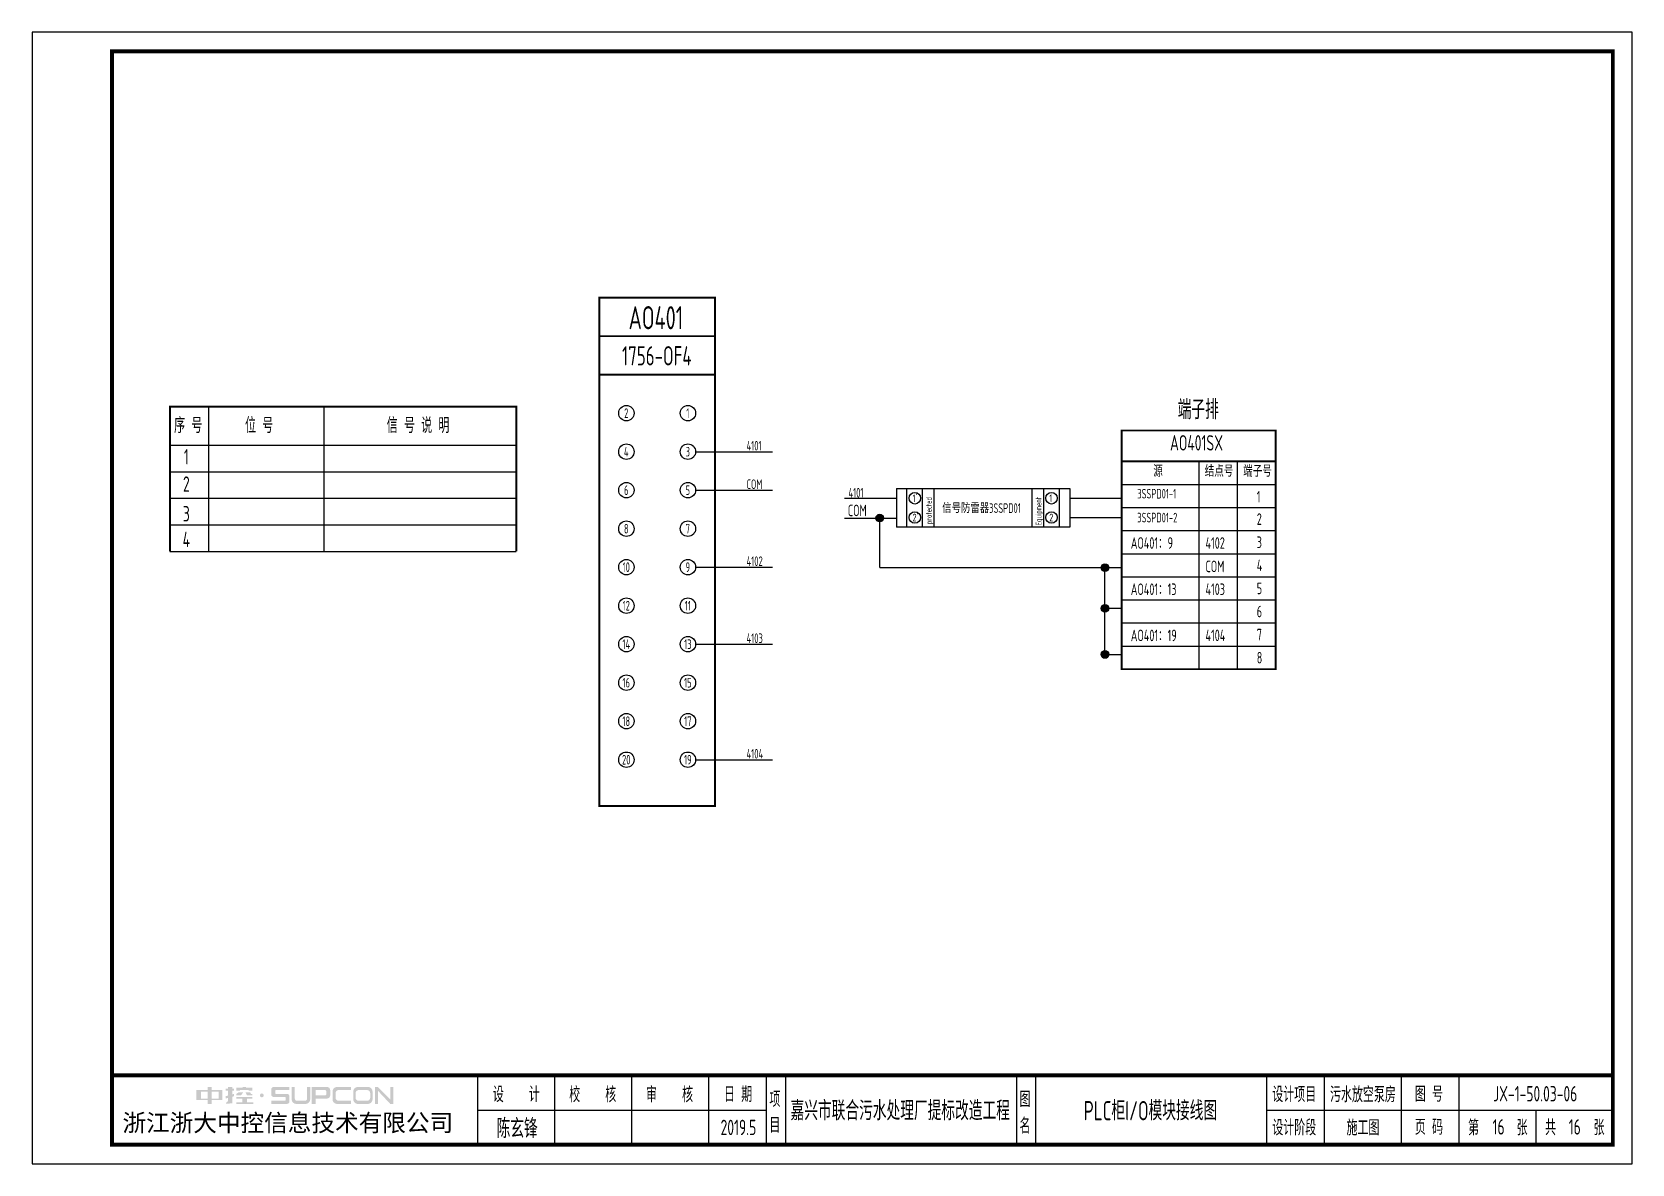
# Model space of a CAD drawing. Header units: millimetres. Extents: x 30557 to 235556, y -116603 to -73383.
# Drawn here: x 126431 to 130589, y -89821 to -86881 of the extents above; entities that cross this region are included whole.
import ezdxf
from ezdxf.enums import TextEntityAlignment as Align

# ---------------------------------------------------------------- set-up
doc = ezdxf.new("R2010")
doc.units = ezdxf.units.MM
doc.layers.add('1', color=3, linetype='Continuous')
doc.layers.add('符号层', color=3, linetype='Continuous')
doc.layers.add('_Drawing', color=7, linetype='Continuous', lineweight=25)
doc.styles.add('supcon', font='sceie.shx', dxfattribs={"width": 0.75, "height": 40, "bigfont": 'sceic.shx'})
doc.styles.add('Title', font='', dxfattribs={"height": 45})
doc.styles.get('Title').set_extended_font_data('SimHei')

msp = doc.modelspace()

# ---------------------------------------------------------------- texts
at = {"color": 7, "style": 'supcon', "width": 0.75}
msp.add_text('1756-OF4', height=50, dxfattribs=at).set_placement((128054.3, -87721.8), align=Align.MIDDLE)
at = {"style": 'supcon', "width": 0.75}
for s, p in [('2', (127974.9, -87870.9)), ('1', (128134.9, -87870.9)), ('4', (127974.9, -87970.9)), ('3', (128134.9, -87970.9)), ('6', (127974.9, -88070.9)), ('5', (128134.9, -88070.9)), ('8', (127974.9, -88170.9)), ('7', (128134.9, -88170.9)), ('10', (127974.9, -88270.9)), ('9', (128134.9, -88270.9)), ('12', (127974.9, -88370.9)), ('11', (128134.9, -88370.9)), ('14', (127974.9, -88470.9)), ('13', (128134.9, -88470.9)), ('16', (127974.9, -88570.9)), ('15', (128134.9, -88570.9)), ('18', (127974.9, -88670.9)), ('17', (128134.9, -88670.9)), ('20', (127974.9, -88770.9)), ('19', (128134.9, -88770.9))]:
    msp.add_text(s, height=25, dxfattribs=at).set_placement(p, align=Align.MIDDLE)
for s, p in [('序 号', (126836.5, -87922.6)), ('位 号', (127020.8, -87922.6)), ('信 号 说 明', (127433.8, -87922.6)), ('1', (126831.7, -88004.1)), ('2', (126831.7, -88075)), ('3', (126831.7, -88152.1)), ('4', (126831.7, -88218.6))]:
    msp.add_text(s, height=40, dxfattribs=at).set_placement(p, align=Align.CENTER)
at = {"color": 7, "style": 'supcon', "width": 0.75}
for s, p in [('源', (129344.4, -88036)), ('结点号', (129478.2, -88036)), ('端子号', (129578.3, -88036)), ('1', (129613.4, -88103.1)), ('2', (129613.4, -88161)), ('3', (129613.4, -88221)), ('4', (129613.4, -88281)), ('5', (129613.4, -88341)), ('6', (129613.4, -88401)), ('7', (129613.4, -88461)), ('8', (129613.4, -88521))]:
    msp.add_text(s, height=30, dxfattribs=at).set_placement(p)
at = {"color": 3, "style": 'supcon', "width": 0.75}
for s, height, p in [('污水放空泵房', 40, (129889.3, -89638.4)), ('陈玄锋', 50, (127691.4, -89726)), ('2019.5', 40, (128266.4, -89726)), ('16', 40, (130241.9, -89724.6)), ('16', 40, (130439.8, -89724.6))]:
    msp.add_text(s, height=height, dxfattribs=at).set_placement(p, align=Align.MIDDLE)
at = {"layer": '1', "color": 3, "style": 'supcon', "width": 0.75}
msp.add_text('COM', height=30, dxfattribs=at).set_placement((128550.8, -88138.5))
at = {"layer": '_Drawing', "color": 3, "style": 'supcon', "width": 0.75}
for s, height, p in [('AO401', 60, (128051.9, -87622.9)), ('JX-1-50.03-06', 40, (130337.1, -89638.4)), ('嘉兴市联合污水处理厂提标改造工程', 50, (128686.9, -89679.9)), ('PLC柜I/O模块接线图', 50, (129336.9, -89679.9))]:
    msp.add_text(s, height=height, dxfattribs=at).set_placement(p, align=Align.MIDDLE)
at = {"layer": '_Drawing', "style": 'supcon', "width": 0.75}
msp.add_text('AO401SX', height=40, dxfattribs=at).set_placement((129456.9, -87967.9), align=Align.CENTER)
at = {"layer": '_Drawing', "color": 3, "style": 'supcon', "width": 0.75}
for s, height, p in [('4101', 25, (128287.6, -87967.9)), ('COM', 25, (128287.6, -88067.9)), ('4101', 25, (128552.4, -88090.1)), ('信号防雷器3SSPD01', 25, (128796, -88129.9)), ('3SSPD01-1', 25, (129302.9, -88092.5)), ('3SSPD01-2', 25, (129302.9, -88154.6)), ('AO401：9', 30, (129286.1, -88223.1)), ('4102', 30, (129480.2, -88223.1)), ('4102', 25, (128287.6, -88267.9)), ('COM', 30, (129480.2, -88283.9)), ('AO401：13', 30, (129286.1, -88343.1)), ('4103', 30, (129480.2, -88343.1)), ('AO401：19', 30, (129286.1, -88463.1)), ('4104', 30, (129480.2, -88463.1)), ('4103', 25, (128287.6, -88467.9)), ('4104', 25, (128287.6, -88767.9))]:
    msp.add_text(s, height=height, dxfattribs=at).set_placement(p)
at = {"layer": '符号层', "color": 4, "style": 'supcon', "width": 0.75}
msp.add_text('端子排', height=50, dxfattribs=at).set_placement((129408, -87886.5))

# ---------------------------------------------------------------- blocks, each defined once
blk = doc.blocks.new('中控·SUPCON')
at = {"linetype": 'Continuous'}
h = blk.add_hatch(color=2, dxfattribs=at)
h.dxf.hatch_style = 1
h.paths.add_polyline_path([(34, 33), (20, 33), (20, 37), (15, 37), (15, 36), (15, 33), (0, 33), (0, 20), (13, 20), (15, 20), (15, 15), (20, 15), (20, 20), (22, 20), (34, 20)])
h.paths.add_polyline_path([(20, 30), (20, 31), (29, 31), (29, 22), (20, 22)], flags=16)
h.paths.add_polyline_path([(15, 30), (15, 22), (6, 22), (6, 31), (15, 31)], flags=16)
h.paths.add_polyline_path([(47, 32), (49, 32), (49, 35), (47, 35), (47, 37), (41, 37), (41, 35), (38, 35), (38, 32), (41, 32), (41, 25.8), (38, 25), (38, 22), (41, 22.8), (41, 18.3), (39, 17), (39, 15), (47, 16), (47, 24.5), (49, 25), (49, 28), (47, 27.5)])
h.paths.add_polyline_path([(61, 30), (55, 30), (52, 28), (52, 26), (58, 26)])
h.paths.add_polyline_path([(73, 28), (71, 28), (70, 30), (64, 30), (66, 26), (73, 26)])
h.paths.add_polyline_path([(73, 36), (64.6, 36), (64.6, 37), (60.4, 37), (60.4, 36), (52, 36), (52, 32), (56.8, 32), (56.8, 33.1), (68.2, 33.1), (68.2, 32), (73, 32)])
h.paths.add_polyline_path([(66, 22), (73, 22), (73, 24), (52, 24), (52, 22), (60, 22), (60, 17), (52, 17), (52, 15), (74, 15), (74, 17), (66, 17)])
h.paths.add_polyline_path([(82.7, 26.1, 1), (87.6, 26.1, 1)])
h.paths.add_polyline_path([(118, 28), (103.5, 28, -0.414214), (102.5, 29), (102.5, 32, -0.414214), (103.5, 33), (121, 33), (121, 37), (100.5, 37, 0.414214), (97.5, 34), (97.5, 27, 0.414214), (100.5, 24), (115, 24, -0.414214), (116, 23), (116, 20, -0.414214), (115, 19), (97.5, 19), (97.5, 15), (118, 15, 0.414214), (121, 18), (121, 25, 0.414214)])
h.paths.add_polyline_path([(128, 37), (124, 37), (124, 36), (124, 21, 0.414214), (130, 15), (142, 15, 0.414214), (148, 21), (148, 37), (144, 37), (144, 22, -0.414214), (141, 19), (131, 19, -0.414214), (128, 22)])
h.paths.add_polyline_path([(174, 26), (174, 33, 0.414214), (170, 37), (150, 37), (150, 36), (150, 15), (155, 15), (155, 22), (170, 22, 0.414214)])
h.paths.add_polyline_path([(167, 26), (155, 26), (155, 33), (167, 33, -0.414214), (169, 31), (169, 28, -0.414214)], flags=16)
h.paths.add_polyline_path([(201, 19), (185, 19, -0.414214), (181, 23), (181, 29, -0.414214), (185, 33), (201, 33), (201, 37), (183, 37, 0.414214), (177, 31), (177, 21, 0.414214), (183, 15), (201, 15)])
h.paths.add_polyline_path([(229, 21), (229, 31, 0.414214), (223, 37), (210, 37, 0.414214), (204, 31), (204, 21, 0.414214), (210, 15), (223, 15, 0.414214)])
h.paths.add_polyline_path([(207, 23), (207, 29, -0.414214), (211, 33), (222, 33, -0.414214), (226, 29), (226, 23, -0.414214), (222, 19), (211, 19, -0.414214)], flags=16)
h.paths.add_polyline_path([(236, 32.1), (252, 15), (256, 15), (256, 37), (252, 37), (252, 21), (236, 37), (232, 37), (232, 36), (232, 15), (236, 15)])
h = blk.add_hatch(color=2, dxfattribs=at)
h.dxf.hatch_style = 1
h.paths.add_polyline_path([(34, 33), (20, 33), (20, 37), (15, 37), (15, 36), (15, 33), (0, 33), (0, 20), (13, 20), (15, 20), (15, 15), (20, 15), (20, 20), (22, 20), (34, 20)])
h.paths.add_polyline_path([(20, 30), (20, 31), (29, 31), (29, 22), (20, 22)], flags=16)
h.paths.add_polyline_path([(15, 30), (15, 22), (6, 22), (6, 31), (15, 31)], flags=16)
h.paths.add_polyline_path([(47, 32), (49, 32), (49, 35), (47, 35), (47, 37), (41, 37), (41, 35), (38, 35), (38, 32), (41, 32), (41, 25.8), (38, 25), (38, 22), (41, 22.8), (41, 18.3), (39, 17), (39, 15), (47, 16), (47, 24.5), (49, 25), (49, 28), (47, 27.5)])
h.paths.add_polyline_path([(61, 30), (55, 30), (52, 28), (52, 26), (58, 26)])
h.paths.add_polyline_path([(73, 28), (71, 28), (70, 30), (64, 30), (66, 26), (73, 26)])
h.paths.add_polyline_path([(73, 36), (64.6, 36), (64.6, 37), (60.4, 37), (60.4, 36), (52, 36), (52, 32), (56.8, 32), (56.8, 33.1), (68.2, 33.1), (68.2, 32), (73, 32)])
h.paths.add_polyline_path([(66, 22), (73, 22), (73, 24), (52, 24), (52, 22), (60, 22), (60, 17), (52, 17), (52, 15), (74, 15), (74, 17), (66, 17)])
h.paths.add_polyline_path([(82.7, 26.1, 1), (87.6, 26.1, 1)])
h.paths.add_polyline_path([(118, 28), (103.5, 28, -0.414214), (102.5, 29), (102.5, 32, -0.414214), (103.5, 33), (121, 33), (121, 37), (100.5, 37, 0.414214), (97.5, 34), (97.5, 27, 0.414214), (100.5, 24), (115, 24, -0.414214), (116, 23), (116, 20, -0.414214), (115, 19), (97.5, 19), (97.5, 15), (118, 15, 0.414214), (121, 18), (121, 25, 0.414214)])
h.paths.add_polyline_path([(128, 37), (124, 37), (124, 36), (124, 21, 0.414214), (130, 15), (142, 15, 0.414214), (148, 21), (148, 37), (144, 37), (144, 22, -0.414214), (141, 19), (131, 19, -0.414214), (128, 22)])
h.paths.add_polyline_path([(174, 26), (174, 33, 0.414214), (170, 37), (150, 37), (150, 36), (150, 15), (155, 15), (155, 22), (170, 22, 0.414214)])
h.paths.add_polyline_path([(167, 26), (155, 26), (155, 33), (167, 33, -0.414214), (169, 31), (169, 28, -0.414214)], flags=16)
h.paths.add_polyline_path([(201, 19), (185, 19, -0.414214), (181, 23), (181, 29, -0.414214), (185, 33), (201, 33), (201, 37), (183, 37, 0.414214), (177, 31), (177, 21, 0.414214), (183, 15), (201, 15)])
h.paths.add_polyline_path([(229, 21), (229, 31, 0.414214), (223, 37), (210, 37, 0.414214), (204, 31), (204, 21, 0.414214), (210, 15), (223, 15, 0.414214)])
h.paths.add_polyline_path([(207, 23), (207, 29, -0.414214), (211, 33), (222, 33, -0.414214), (226, 29), (226, 23, -0.414214), (222, 19), (211, 19, -0.414214)], flags=16)
h.paths.add_polyline_path([(236, 32.1), (252, 15), (256, 15), (256, 37), (252, 37), (252, 21), (236, 37), (232, 37), (232, 36), (232, 15), (236, 15)])
h = blk.add_hatch(color=2, dxfattribs=at)
h.dxf.hatch_style = 1
h.paths.add_polyline_path([(34, 33), (20, 33), (20, 37), (15, 37), (15, 36), (15, 33), (0, 33), (0, 20), (13, 20), (15, 20), (15, 15), (20, 15), (20, 20), (22, 20), (34, 20)])
h.paths.add_polyline_path([(20, 30), (20, 31), (29, 31), (29, 22), (20, 22)], flags=16)
h.paths.add_polyline_path([(15, 30), (15, 22), (6, 22), (6, 31), (15, 31)], flags=16)
h.paths.add_polyline_path([(47, 32), (49, 32), (49, 35), (47, 35), (47, 37), (41, 37), (41, 35), (38, 35), (38, 32), (41, 32), (41, 25.8), (38, 25), (38, 22), (41, 22.8), (41, 18.3), (39, 17), (39, 15), (47, 16), (47, 24.5), (49, 25), (49, 28), (47, 27.5)])
h.paths.add_polyline_path([(61, 30), (55, 30), (52, 28), (52, 26), (58, 26)])
h.paths.add_polyline_path([(73, 28), (71, 28), (70, 30), (64, 30), (66, 26), (73, 26)])
h.paths.add_polyline_path([(73, 36), (64.6, 36), (64.6, 37), (60.4, 37), (60.4, 36), (52, 36), (52, 32), (56.8, 32), (56.8, 33.1), (68.2, 33.1), (68.2, 32), (73, 32)])
h.paths.add_polyline_path([(66, 22), (73, 22), (73, 24), (52, 24), (52, 22), (60, 22), (60, 17), (52, 17), (52, 15), (74, 15), (74, 17), (66, 17)])
h.paths.add_polyline_path([(82.7, 26.1, 1), (87.6, 26.1, 1)])
h.paths.add_polyline_path([(118, 28), (103.5, 28, -0.414214), (102.5, 29), (102.5, 32, -0.414214), (103.5, 33), (121, 33), (121, 37), (100.5, 37, 0.414214), (97.5, 34), (97.5, 27, 0.414214), (100.5, 24), (115, 24, -0.414214), (116, 23), (116, 20, -0.414214), (115, 19), (97.5, 19), (97.5, 15), (118, 15, 0.414214), (121, 18), (121, 25, 0.414214)])
h.paths.add_polyline_path([(128, 37), (124, 37), (124, 36), (124, 21, 0.414214), (130, 15), (142, 15, 0.414214), (148, 21), (148, 37), (144, 37), (144, 22, -0.414214), (141, 19), (131, 19, -0.414214), (128, 22)])
h.paths.add_polyline_path([(174, 26), (174, 33, 0.414214), (170, 37), (150, 37), (150, 36), (150, 15), (155, 15), (155, 22), (170, 22, 0.414214)])
h.paths.add_polyline_path([(167, 26), (155, 26), (155, 33), (167, 33, -0.414214), (169, 31), (169, 28, -0.414214)], flags=16)
h.paths.add_polyline_path([(201, 19), (185, 19, -0.414214), (181, 23), (181, 29, -0.414214), (185, 33), (201, 33), (201, 37), (183, 37, 0.414214), (177, 31), (177, 21, 0.414214), (183, 15), (201, 15)])
h.paths.add_polyline_path([(229, 21), (229, 31, 0.414214), (223, 37), (210, 37, 0.414214), (204, 31), (204, 21, 0.414214), (210, 15), (223, 15, 0.414214)])
h.paths.add_polyline_path([(207, 23), (207, 29, -0.414214), (211, 33), (222, 33, -0.414214), (226, 29), (226, 23, -0.414214), (222, 19), (211, 19, -0.414214)], flags=16)
h.paths.add_polyline_path([(236, 32.1), (252, 15), (256, 15), (256, 37), (252, 37), (252, 21), (236, 37), (232, 37), (232, 36), (232, 15), (236, 15)])
h = blk.add_hatch(color=2, dxfattribs=at)
h.dxf.hatch_style = 1
h.paths.add_polyline_path([(34, 33), (20, 33), (20, 37), (15, 37), (15, 36), (15, 33), (0, 33), (0, 20), (13, 20), (15, 20), (15, 15), (20, 15), (20, 20), (22, 20), (34, 20)])
h.paths.add_polyline_path([(20, 30), (20, 31), (29, 31), (29, 22), (20, 22)], flags=16)
h.paths.add_polyline_path([(15, 30), (15, 22), (6, 22), (6, 31), (15, 31)], flags=16)
h.paths.add_polyline_path([(47, 32), (49, 32), (49, 35), (47, 35), (47, 37), (41, 37), (41, 35), (38, 35), (38, 32), (41, 32), (41, 25.8), (38, 25), (38, 22), (41, 22.8), (41, 18.3), (39, 17), (39, 15), (47, 16), (47, 24.5), (49, 25), (49, 28), (47, 27.5)])
h.paths.add_polyline_path([(61, 30), (55, 30), (52, 28), (52, 26), (58, 26)])
h.paths.add_polyline_path([(73, 28), (71, 28), (70, 30), (64, 30), (66, 26), (73, 26)])
h.paths.add_polyline_path([(73, 36), (64.6, 36), (64.6, 37), (60.4, 37), (60.4, 36), (52, 36), (52, 32), (56.8, 32), (56.8, 33.1), (68.2, 33.1), (68.2, 32), (73, 32)])
h.paths.add_polyline_path([(66, 22), (73, 22), (73, 24), (52, 24), (52, 22), (60, 22), (60, 17), (52, 17), (52, 15), (74, 15), (74, 17), (66, 17)])
h.paths.add_polyline_path([(82.7, 26.1, 1), (87.6, 26.1, 1)])
h.paths.add_polyline_path([(118, 28), (103.5, 28, -0.414214), (102.5, 29), (102.5, 32, -0.414214), (103.5, 33), (121, 33), (121, 37), (100.5, 37, 0.414214), (97.5, 34), (97.5, 27, 0.414214), (100.5, 24), (115, 24, -0.414214), (116, 23), (116, 20, -0.414214), (115, 19), (97.5, 19), (97.5, 15), (118, 15, 0.414214), (121, 18), (121, 25, 0.414214)])
h.paths.add_polyline_path([(128, 37), (124, 37), (124, 36), (124, 21, 0.414214), (130, 15), (142, 15, 0.414214), (148, 21), (148, 37), (144, 37), (144, 22, -0.414214), (141, 19), (131, 19, -0.414214), (128, 22)])
h.paths.add_polyline_path([(174, 26), (174, 33, 0.414214), (170, 37), (150, 37), (150, 36), (150, 15), (155, 15), (155, 22), (170, 22, 0.414214)])
h.paths.add_polyline_path([(167, 26), (155, 26), (155, 33), (167, 33, -0.414214), (169, 31), (169, 28, -0.414214)], flags=16)
h.paths.add_polyline_path([(201, 19), (185, 19, -0.414214), (181, 23), (181, 29, -0.414214), (185, 33), (201, 33), (201, 37), (183, 37, 0.414214), (177, 31), (177, 21, 0.414214), (183, 15), (201, 15)])
h.paths.add_polyline_path([(229, 21), (229, 31, 0.414214), (223, 37), (210, 37, 0.414214), (204, 31), (204, 21, 0.414214), (210, 15), (223, 15, 0.414214)])
h.paths.add_polyline_path([(207, 23), (207, 29, -0.414214), (211, 33), (222, 33, -0.414214), (226, 29), (226, 23, -0.414214), (222, 19), (211, 19, -0.414214)], flags=16)
h.paths.add_polyline_path([(236, 32.1), (252, 15), (256, 15), (256, 37), (252, 37), (252, 21), (236, 37), (232, 37), (232, 36), (232, 15), (236, 15)])
h = blk.add_hatch(color=2, dxfattribs=at)
h.dxf.hatch_style = 1
h.paths.add_polyline_path([(34, 33), (20, 33), (20, 37), (15, 37), (15, 36), (15, 33), (0, 33), (0, 20), (13, 20), (15, 20), (15, 15), (20, 15), (20, 20), (22, 20), (34, 20)])
h.paths.add_polyline_path([(20, 30), (20, 31), (29, 31), (29, 22), (20, 22)], flags=16)
h.paths.add_polyline_path([(15, 30), (15, 22), (6, 22), (6, 31), (15, 31)], flags=16)
h.paths.add_polyline_path([(47, 32), (49, 32), (49, 35), (47, 35), (47, 37), (41, 37), (41, 35), (38, 35), (38, 32), (41, 32), (41, 25.8), (38, 25), (38, 22), (41, 22.8), (41, 18.3), (39, 17), (39, 15), (47, 16), (47, 24.5), (49, 25), (49, 28), (47, 27.5)])
h.paths.add_polyline_path([(61, 30), (55, 30), (52, 28), (52, 26), (58, 26)])
h.paths.add_polyline_path([(73, 28), (71, 28), (70, 30), (64, 30), (66, 26), (73, 26)])
h.paths.add_polyline_path([(73, 36), (64.6, 36), (64.6, 37), (60.4, 37), (60.4, 36), (52, 36), (52, 32), (56.8, 32), (56.8, 33.1), (68.2, 33.1), (68.2, 32), (73, 32)])
h.paths.add_polyline_path([(66, 22), (73, 22), (73, 24), (52, 24), (52, 22), (60, 22), (60, 17), (52, 17), (52, 15), (74, 15), (74, 17), (66, 17)])
h.paths.add_polyline_path([(82.7, 26.1, 1), (87.6, 26.1, 1)])
h.paths.add_polyline_path([(118, 28), (103.5, 28, -0.414214), (102.5, 29), (102.5, 32, -0.414214), (103.5, 33), (121, 33), (121, 37), (100.5, 37, 0.414214), (97.5, 34), (97.5, 27, 0.414214), (100.5, 24), (115, 24, -0.414214), (116, 23), (116, 20, -0.414214), (115, 19), (97.5, 19), (97.5, 15), (118, 15, 0.414214), (121, 18), (121, 25, 0.414214)])
h.paths.add_polyline_path([(128, 37), (124, 37), (124, 36), (124, 21, 0.414214), (130, 15), (142, 15, 0.414214), (148, 21), (148, 37), (144, 37), (144, 22, -0.414214), (141, 19), (131, 19, -0.414214), (128, 22)])
h.paths.add_polyline_path([(174, 26), (174, 33, 0.414214), (170, 37), (150, 37), (150, 36), (150, 15), (155, 15), (155, 22), (170, 22, 0.414214)])
h.paths.add_polyline_path([(167, 26), (155, 26), (155, 33), (167, 33, -0.414214), (169, 31), (169, 28, -0.414214)], flags=16)
h.paths.add_polyline_path([(201, 19), (185, 19, -0.414214), (181, 23), (181, 29, -0.414214), (185, 33), (201, 33), (201, 37), (183, 37, 0.414214), (177, 31), (177, 21, 0.414214), (183, 15), (201, 15)])
h.paths.add_polyline_path([(229, 21), (229, 31, 0.414214), (223, 37), (210, 37, 0.414214), (204, 31), (204, 21, 0.414214), (210, 15), (223, 15, 0.414214)])
h.paths.add_polyline_path([(207, 23), (207, 29, -0.414214), (211, 33), (222, 33, -0.414214), (226, 29), (226, 23, -0.414214), (222, 19), (211, 19, -0.414214)], flags=16)
h.paths.add_polyline_path([(236, 32.1), (252, 15), (256, 15), (256, 37), (252, 37), (252, 21), (236, 37), (232, 37), (232, 36), (232, 15), (236, 15)])
h = blk.add_hatch(color=2, dxfattribs=at)
h.dxf.hatch_style = 1
h.paths.add_polyline_path([(34, 33), (20, 33), (20, 37), (15, 37), (15, 36), (15, 33), (0, 33), (0, 20), (13, 20), (15, 20), (15, 15), (20, 15), (20, 20), (22, 20), (34, 20)])
h.paths.add_polyline_path([(20, 30), (20, 31), (29, 31), (29, 22), (20, 22)], flags=16)
h.paths.add_polyline_path([(15, 30), (15, 22), (6, 22), (6, 31), (15, 31)], flags=16)
h.paths.add_polyline_path([(47, 32), (49, 32), (49, 35), (47, 35), (47, 37), (41, 37), (41, 35), (38, 35), (38, 32), (41, 32), (41, 25.8), (38, 25), (38, 22), (41, 22.8), (41, 18.3), (39, 17), (39, 15), (47, 16), (47, 24.5), (49, 25), (49, 28), (47, 27.5)])
h.paths.add_polyline_path([(61, 30), (55, 30), (52, 28), (52, 26), (58, 26)])
h.paths.add_polyline_path([(73, 28), (71, 28), (70, 30), (64, 30), (66, 26), (73, 26)])
h.paths.add_polyline_path([(73, 36), (64.6, 36), (64.6, 37), (60.4, 37), (60.4, 36), (52, 36), (52, 32), (56.8, 32), (56.8, 33.1), (68.2, 33.1), (68.2, 32), (73, 32)])
h.paths.add_polyline_path([(66, 22), (73, 22), (73, 24), (52, 24), (52, 22), (60, 22), (60, 17), (52, 17), (52, 15), (74, 15), (74, 17), (66, 17)])
h.paths.add_polyline_path([(82.7, 26.1, 1), (87.6, 26.1, 1)])
h.paths.add_polyline_path([(118, 28), (103.5, 28, -0.414214), (102.5, 29), (102.5, 32, -0.414214), (103.5, 33), (121, 33), (121, 37), (100.5, 37, 0.414214), (97.5, 34), (97.5, 27, 0.414214), (100.5, 24), (115, 24, -0.414214), (116, 23), (116, 20, -0.414214), (115, 19), (97.5, 19), (97.5, 15), (118, 15, 0.414214), (121, 18), (121, 25, 0.414214)])
h.paths.add_polyline_path([(128, 37), (124, 37), (124, 36), (124, 21, 0.414214), (130, 15), (142, 15, 0.414214), (148, 21), (148, 37), (144, 37), (144, 22, -0.414214), (141, 19), (131, 19, -0.414214), (128, 22)])
h.paths.add_polyline_path([(174, 26), (174, 33, 0.414214), (170, 37), (150, 37), (150, 36), (150, 15), (155, 15), (155, 22), (170, 22, 0.414214)])
h.paths.add_polyline_path([(167, 26), (155, 26), (155, 33), (167, 33, -0.414214), (169, 31), (169, 28, -0.414214)], flags=16)
h.paths.add_polyline_path([(201, 19), (185, 19, -0.414214), (181, 23), (181, 29, -0.414214), (185, 33), (201, 33), (201, 37), (183, 37, 0.414214), (177, 31), (177, 21, 0.414214), (183, 15), (201, 15)])
h.paths.add_polyline_path([(229, 21), (229, 31, 0.414214), (223, 37), (210, 37, 0.414214), (204, 31), (204, 21, 0.414214), (210, 15), (223, 15, 0.414214)])
h.paths.add_polyline_path([(207, 23), (207, 29, -0.414214), (211, 33), (222, 33, -0.414214), (226, 29), (226, 23, -0.414214), (222, 19), (211, 19, -0.414214)], flags=16)
h.paths.add_polyline_path([(236, 32.1), (252, 15), (256, 15), (256, 37), (252, 37), (252, 21), (236, 37), (232, 37), (232, 36), (232, 15), (236, 15)])
blk = doc.blocks.new('supcon图框')
at = {"linetype": 'Continuous'}
for p, q in [((6145.7, 4361.7), (1987.7, 4361.7)), ((1987.7, 4361.7), (1987.7, 1421.7)), ((6145.7, 1421.7), (6145.7, 4361.7)), ((1987.7, 1421.7), (6145.7, 1421.7))]:
    blk.add_line(p, q, dxfattribs=at)
for p, q in [((3145.7, 1651.7), (3145.7, 1471.7)), ((3345.7, 1651.7), (3345.7, 1471.7)), ((3545.7, 1651.7), (3545.7, 1471.7)), ((3745.7, 1651.7), (3745.7, 1471.7)), ((3895.7, 1651.7), (3895.7, 1471.7)), ((3945.7, 1651.7), (3945.7, 1471.7)), ((4545.7, 1651.7), (4545.7, 1471.7)), ((4595.7, 1651.7), (4595.7, 1471.7)), ((5195.7, 1651.7), (5195.7, 1471.7)), ((5345.7, 1651.7), (5345.7, 1471.7)), ((5545.7, 1651.7), (5545.7, 1471.7)), ((5695.7, 1651.7), (5695.7, 1471.7)), ((3145.7, 1561.7), (3895.7, 1561.7)), ((5195.7, 1561.7), (6095.7, 1561.7)), ((5895.7, 1561.7), (5895.7, 1471.7))]:
    blk.add_line(p, q)
at = {"linetype": 'Continuous', "const_width": 10}
blk.add_lwpolyline([(2195.7, 4311.7), (6095.7, 4311.7), (6095.7, 1471.7), (2195.7, 1471.7)], close=True, dxfattribs=at)
blk.add_lwpolyline([(2195.7, 1651.7), (6095.7, 1651.7)], dxfattribs=at)
at = {"linetype": 'Continuous', "xscale": 2, "yscale": 2, "zscale": 2}
blk.add_blockref('中控·SUPCON', (2414.6, 1547.7), dxfattribs=at)
at = {"style": 'supcon', "width": 0.75}
for s, p in [('设    计', (3246.2, 1604.2)), ('校    核', (3444.8, 1604.2)), ('审    核', (3644.5, 1604.2)), ('日 期', (3822.5, 1604.2)), ('设计项目', (5268, 1604.2)), ('图 号', (5618, 1604.2)), ('项', (3918.2, 1590.7)), ('图', (4568.2, 1590.7)), ('目', (3918.2, 1522.9)), ('名', (4568.2, 1522.9)), ('设计阶段', (5268, 1518.1)), ('施工图', (5446.5, 1518.1)), ('页 码', (5618, 1518.1)), ('第      张', (5797, 1518.1)), ('共      张', (5997, 1518.1))]:
    blk.add_text(s, height=40, dxfattribs=at).set_placement(p, align=Align.MIDDLE)
at = {"style": 'Title'}
blk.add_text('浙江浙大中控信息技术有限公司', height=45, dxfattribs=at).set_placement((2222.8, 1506.2))
blk = doc.blocks.new('信号防雷接线')
at = {"linetype": 'Continuous'}
for p, q in [((19158.5, -5001.2), (19608.5, -5001.2)), ((19158.5, -5001.2), (19158.5, -5101.2)), ((19184.9, -5101.2), (19184.9, -5001.2)), ((19225.7, -5101.2), (19225.7, -5001.2)), ((19256.2, -5101.2), (19256.2, -5001.2)), ((19510.9, -5101.2), (19510.9, -5001.2)), ((19541.4, -5101.2), (19541.4, -5001.2)), ((19582.2, -5101.2), (19582.2, -5001.2)), ((19608.5, -5001.2), (19608.5, -5101.2)), ((19608.5, -5101.2), (19158.5, -5101.2))]:
    blk.add_line(p, q, dxfattribs=at)
for centre in [(19205.9, -5026.2), (19561.2, -5026.2), (19205.9, -5076.2), (19561.2, -5076.2)]:
    blk.add_circle(centre, 15, dxfattribs=at)
at = {"layer": '1', "color": 7, "style": 'supcon', "width": 0.75}
for s, p in [("1'", (19200.1, -5036.4)), ('1', (19555.4, -5036.4)), ("2'", (19200.1, -5086.4)), ('2', (19555.4, -5086.4))]:
    blk.add_text(s, height=20, dxfattribs=at).set_placement(p)
for s, p in [('protected', (19249.8, -5093.5)), ('Equipment', (19535, -5096.4))]:
    blk.add_text(s, height=15, rotation=90, dxfattribs=at).set_placement(p)

# ---------------------------------------------------------------- hatches: boundary and pattern name
at = {"linetype": 'Continuous'}
for points in [[(128643.7, -88143.4, 1), (128623.7, -88143.4, 1)], [(129228.9, -88272, 1), (129208.9, -88272, 1)], [(129228.9, -88377.6, 1), (129208.9, -88377.6, 1)], [(129228.9, -88497.6, 1), (129208.9, -88497.6, 1)]]:
    msp.add_hatch(color=256, dxfattribs=at).paths.add_polyline_path(points)

# ---------------------------------------------------------------- linework, layer by layer
at = {"lineweight": -3}
for p, q in [((126889, -87854), (126889, -88230)), ((127189, -87854), (127189, -88230)), ((126789, -87954), (127689, -87954)), ((126789, -88023), (127689, -88023)), ((126789, -88092), (127689, -88092)), ((126789, -88161), (127689, -88161)), ((126789, -88230), (127689, -88230))]:
    msp.add_line(p, q, dxfattribs=at)
at = {"linetype": 'Continuous'}
for p, q in [((128155.2, -87970.9), (128355.2, -87970.9)), ((129462.6, -87995.8), (129462.6, -88535.8)), ((129562.6, -87995.8), (129562.6, -88535.8)), ((129262.6, -88055.8), (129662.6, -88055.8)), ((128155.2, -88070.9), (128355.2, -88070.9)), ((129262.6, -88115.8), (129662.6, -88115.8)), ((129262.6, -88175.8), (129662.6, -88175.8)), ((128155.2, -88270.9), (128355.2, -88270.9)), ((129262.6, -88235.8), (129662.6, -88235.8)), ((129262.6, -88295.8), (129662.6, -88295.8)), ((129262.6, -88355.8), (129662.6, -88355.8)), ((129262.6, -88415.8), (129662.6, -88415.8)), ((128155.2, -88470.9), (128355.2, -88470.9)), ((129262.6, -88475.8), (129662.6, -88475.8)), ((129262.6, -88535.8), (129662.6, -88535.8)), ((128155.2, -88770.9), (128355.2, -88770.9))]:
    msp.add_line(p, q, dxfattribs=at)
for p, q in [((128633.7, -88272), (128633.7, -88143.4)), ((129218.9, -88497.6), (129218.9, -88272))]:
    msp.add_line(p, q)
at = {"linetype": 'Continuous', "const_width": 5}
for points in [[(127905.2, -87570.9), (128205.2, -87570.9), (128205.2, -88890.9), (127905.2, -88890.9)], [(129262.6, -87915.8), (129262.6, -88535.8), (129662.6, -88535.8), (129662.6, -87915.8)]]:
    msp.add_lwpolyline(points, close=True, dxfattribs=at)
for points in [[(127905.2, -87670.9), (128205.2, -87670.9)], [(127905.2, -87770.9), (128205.2, -87770.9)], [(129262.6, -87995.8), (129662.6, -87995.8)]]:
    msp.add_lwpolyline(points, dxfattribs=at)
at = {"lineweight": -3, "const_width": 5}
msp.add_lwpolyline([(127689, -88230), (127689, -87854), (126789, -87854), (126789, -88230)], dxfattribs=at)
at = {"lineweight": -3}
for centre in [(127975.2, -87870.9), (128135.2, -87870.9), (127975.2, -87970.9), (128135.2, -87970.9), (127975.2, -88070.9), (128135.2, -88070.9), (127975.2, -88170.9), (128135.2, -88170.9), (127975.2, -88270.9), (128135.2, -88270.9), (127975.2, -88370.9), (128135.2, -88370.9), (127975.2, -88470.9), (128135.2, -88470.9), (127975.2, -88570.9), (128135.2, -88570.9), (127975.2, -88670.9), (128135.2, -88670.9), (127975.2, -88770.9), (128135.2, -88770.9)]:
    msp.add_circle(centre, 20, dxfattribs=at)
at = {"linetype": 'Continuous'}
for centre in [(128633.7, -88143.4), (129218.9, -88272), (129218.9, -88377.6), (129218.9, -88497.6)]:
    msp.add_circle(centre, 10, dxfattribs=at)
at = {"layer": '_Drawing', "linetype": 'Continuous'}
for p, q in [((128542.2, -88091.9), (128677.4, -88091.9)), ((129127.4, -88091.8), (129262.6, -88091.8)), ((128542.2, -88143.4), (128677.4, -88143.4)), ((129127.4, -88141.8), (129262.6, -88141.8)), ((128633.7, -88272), (129262.6, -88272)), ((129218.9, -88377.6), (129262.6, -88377.6)), ((129218.9, -88497.6), (129262.6, -88497.6))]:
    msp.add_line(p, q, dxfattribs=at)

# ---------------------------------------------------------------- block references
msp.add_blockref('supcon图框', (124442.9, -91242.6))
msp.add_blockref('信号防雷接线', (109518.9, -83065.6), dxfattribs=at)

msp.set_redraw_order([(e.dxf.handle, doc.entitydb.next_handle()) for e in msp.query("TEXT MTEXT ATTDEF DIMENSION ARC_DIMENSION")])  # texts and dimensions are drawn at this point

doc.saveas('drawing.dxf')
